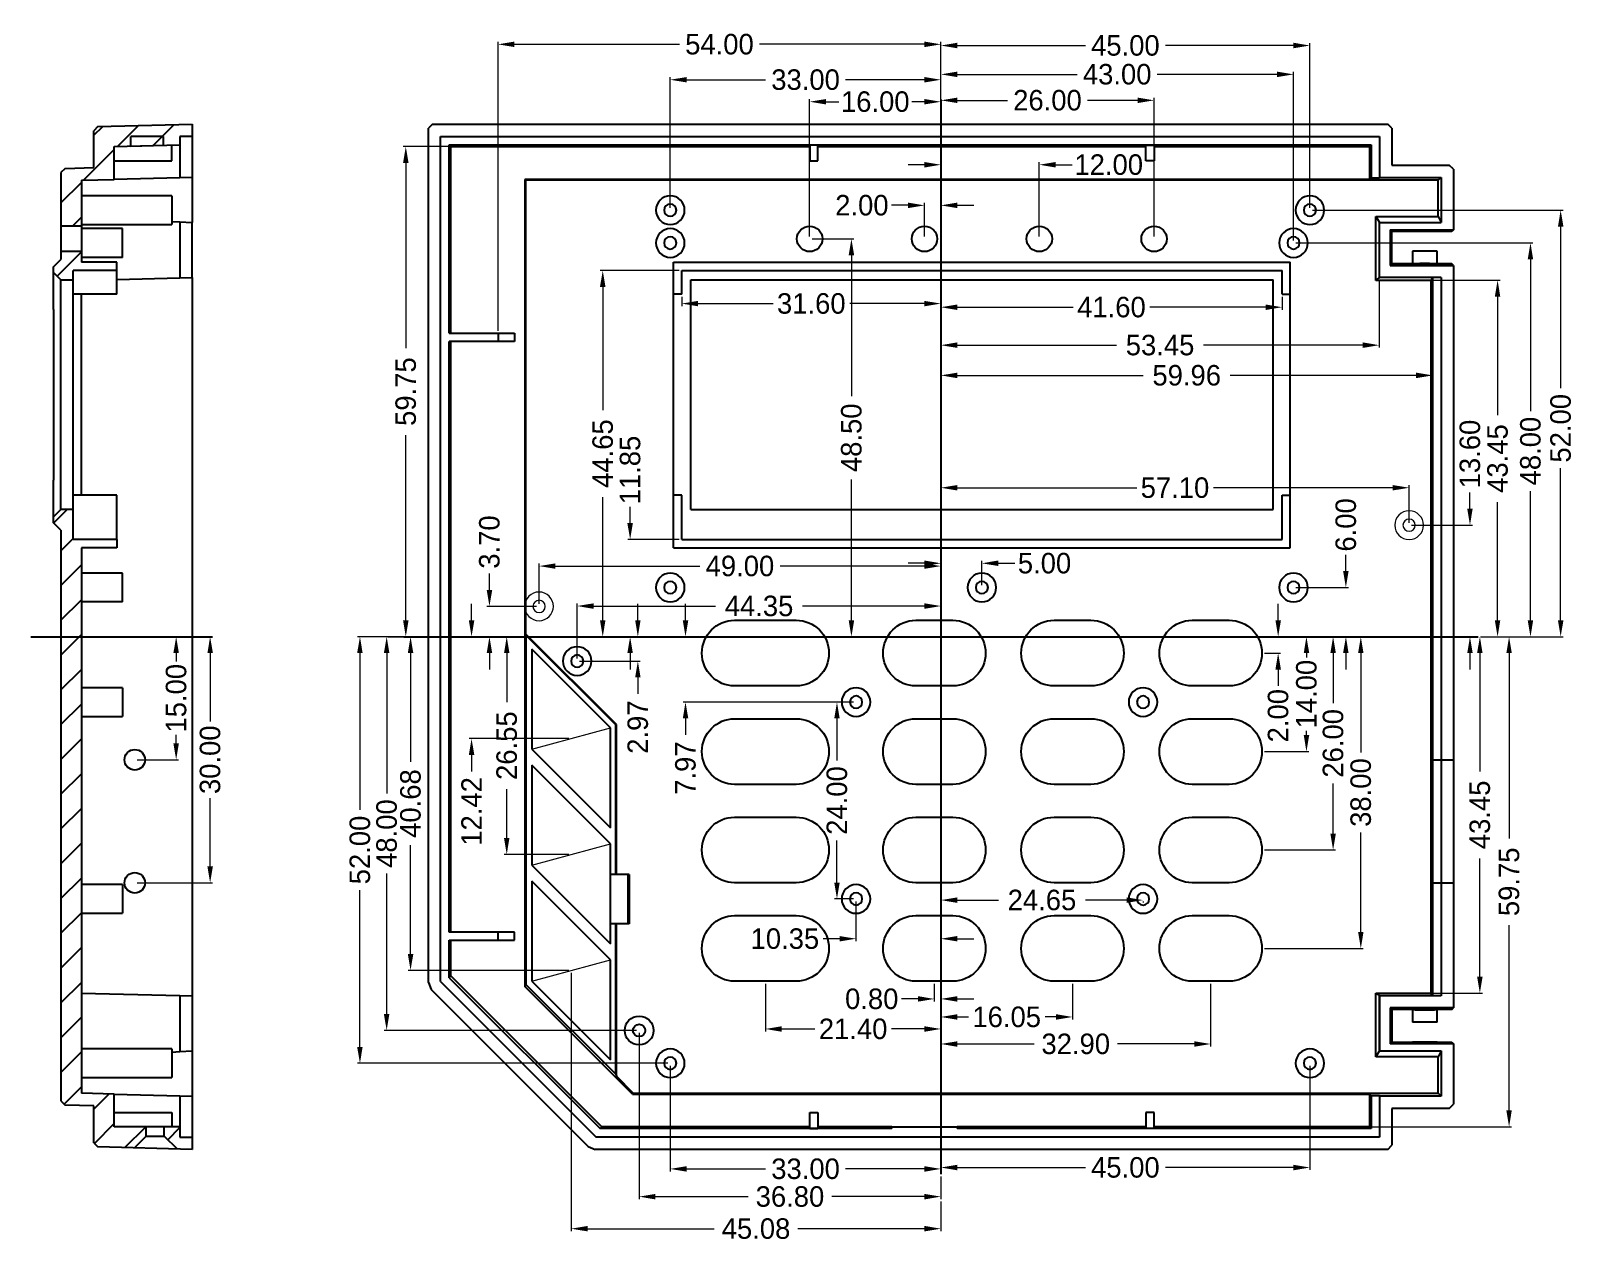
# Model space of a CAD drawing. Extents: x 130 to 318, y -74 to 74.
import ezdxf

# ---------------------------------------------------------------- set-up
doc = ezdxf.new("R2010")
doc.units = 0
doc.header["$MEASUREMENT"] = 0
doc.linetypes.add('center', pattern=[0])
doc.linetypes.add('solid', pattern=[0])
doc.layers.get('0').update_dxf_attribs({"linetype": 'solid'})
doc.dimstyles.get("Standard").update_dxf_attribs({"dimtxt": 2.5, "dimasz": 2, "dimexe": 0.3, "dimexo": 0.3, "dimgap": 0.3, "dimtad": 0, "dimzin": 0, "dimdsep": 46, "dimtxsty": 'Standard', "dimcen": 0, "dimclrd": 4, "dimclre": 4, "dimclrt": 3, "dimadec": 0, "dimazin": 0, "dimtfac": 1, "dimtofl": 0, "dimtmove": 0, "dimatfit": 0, "dimfxl": 0, "dimtolj": 1, "dimtzin": 0, "dimlwd": 9, "dimlwe": 9, "dimarcsym": 0})

msp = doc.modelspace()

# ---------------------------------------------------------------- blocks, each defined once
blk = doc.blocks.new('*D0')
at = {"color": 4, "linetype": 'Continuous', "lineweight": 9}
for p, q in [((240.47, 65.2), (240.47, 52.29)), ((238.47, 48.8), (238.47, 52.89)), ((236.47, 52.59), (234.47, 52.59)), ((242.47, 52.59), (244.47, 52.59))]:
    blk.add_line(p, q, dxfattribs=at)
at = {"color": 4, "linetype": 'Continuous', "lineweight": 0}
for points in [[(236.47, 52.92), (236.47, 52.25), (238.47, 52.59)], [(242.47, 52.92), (242.47, 52.25), (240.47, 52.59)]]:
    blk.add_solid(points, dxfattribs=at)
at = {"layer": 'Defpoints', "color": 0, "linetype": 'Continuous', "lineweight": 0}
for p in [(240.47, 65.5), (238.47, 52.59), (238.47, 48.5)]:
    blk.add_point(p, dxfattribs=at)
at = {"color": 3, "linetype": 'Continuous', "lineweight": 0, "insert": (230.84, 52.59), "char_height": 2.5, "attachment_point": 5}
blk.add_mtext('\\A1;2.00', dxfattribs=at)
blk = doc.blocks.new('*D1')
at = {"color": 4, "linetype": 'Continuous', "lineweight": 9}
for p, q in [((224.47, 48.8), (224.47, 65.52)), ((226.47, 65.22), (228.01, 65.22)), ((238.47, 65.22), (236.94, 65.22)), ((240.47, 65.2), (240.47, 64.92))]:
    blk.add_line(p, q, dxfattribs=at)
at = {"color": 4, "linetype": 'Continuous', "lineweight": 0}
for points in [[(226.47, 65.55), (226.47, 64.89), (224.47, 65.22)], [(238.47, 65.55), (238.47, 64.89), (240.47, 65.22)]]:
    blk.add_solid(points, dxfattribs=at)
at = {"layer": 'Defpoints', "color": 0, "linetype": 'Continuous', "lineweight": 0}
for p in [(224.47, 65.22), (240.47, 65.5), (224.47, 48.5)]:
    blk.add_point(p, dxfattribs=at)
at = {"color": 3, "linetype": 'Continuous', "lineweight": 0, "insert": (232.47, 65.22), "char_height": 2.5, "attachment_point": 5}
blk.add_mtext('\\A1;16.00', dxfattribs=at)
blk = doc.blocks.new('*D2')
at = {"color": 4, "linetype": 'Continuous', "lineweight": 9}
for p, q in [((240.47, 65.2), (240.47, 57.24)), ((238.47, 57.54), (236.47, 57.54)), ((252.47, 48.8), (252.47, 57.84)), ((254.47, 57.54), (256.47, 57.54))]:
    blk.add_line(p, q, dxfattribs=at)
at = {"color": 4, "linetype": 'Continuous', "lineweight": 0}
for points in [[(238.47, 57.87), (238.47, 57.2), (240.47, 57.54)], [(254.47, 57.87), (254.47, 57.2), (252.47, 57.54)]]:
    blk.add_solid(points, dxfattribs=at)
at = {"layer": 'Defpoints', "color": 0, "linetype": 'Continuous', "lineweight": 0}
for p in [(240.47, 65.5), (252.47, 57.54), (252.47, 48.5)]:
    blk.add_point(p, dxfattribs=at)
at = {"color": 3, "linetype": 'Continuous', "lineweight": 0, "insert": (260.94, 57.54), "char_height": 2.5, "attachment_point": 5}
blk.add_mtext('\\A1;12.00', dxfattribs=at)
blk = doc.blocks.new('*D3')
at = {"color": 4, "linetype": 'Continuous', "lineweight": 9}
for p, q in [((240.47, 65.52), (240.47, 65.69)), ((242.47, 65.39), (248.59, 65.39)), ((264.47, 65.39), (258.36, 65.39)), ((266.47, 48.8), (266.47, 65.69))]:
    blk.add_line(p, q, dxfattribs=at)
at = {"color": 4, "linetype": 'Continuous', "lineweight": 0}
for points in [[(242.47, 65.72), (242.47, 65.06), (240.47, 65.39)], [(264.47, 65.72), (264.47, 65.06), (266.47, 65.39)]]:
    blk.add_solid(points, dxfattribs=at)
at = {"layer": 'Defpoints', "color": 0, "linetype": 'Continuous', "lineweight": 0}
for p in [(240.47, 65.22), (266.47, 65.39), (266.47, 48.5)]:
    blk.add_point(p, dxfattribs=at)
at = {"color": 3, "linetype": 'Continuous', "lineweight": 0, "insert": (253.47, 65.39), "char_height": 2.5, "attachment_point": 5}
blk.add_mtext('\\A1;26.00', dxfattribs=at)
blk = doc.blocks.new('*D4')
at = {"color": 4, "linetype": 'Continuous', "lineweight": 9}
for p, q in [((207.47, 52.3), (207.47, 68.2)), ((209.47, 67.9), (219.09, 67.9)), ((238.47, 67.9), (228.86, 67.9)), ((240.47, 65.99), (240.47, 68.2))]:
    blk.add_line(p, q, dxfattribs=at)
at = {"color": 4, "linetype": 'Continuous', "lineweight": 0}
for points in [[(209.47, 68.23), (209.47, 67.57), (207.47, 67.9)], [(238.47, 68.23), (238.47, 67.57), (240.47, 67.9)]]:
    blk.add_solid(points, dxfattribs=at)
at = {"layer": 'Defpoints', "color": 0, "linetype": 'Continuous', "lineweight": 0}
for p in [(207.47, 67.9), (240.47, 65.69), (207.47, 52)]:
    blk.add_point(p, dxfattribs=at)
at = {"color": 3, "linetype": 'Continuous', "lineweight": 0, "insert": (223.97, 67.9), "char_height": 2.5, "attachment_point": 5}
blk.add_mtext('\\A1;33.00', dxfattribs=at)
blk = doc.blocks.new('*D5')
at = {"color": 4, "linetype": 'Continuous', "lineweight": 9}
for p, q in [((240.47, 65.5), (240.47, 68.86)), ((242.47, 68.56), (257.09, 68.56)), ((281.47, 68.56), (266.86, 68.56)), ((283.47, 48.3), (283.47, 68.86))]:
    blk.add_line(p, q, dxfattribs=at)
at = {"color": 4, "linetype": 'Continuous', "lineweight": 0}
for points in [[(242.47, 68.89), (242.47, 68.22), (240.47, 68.56)], [(281.47, 68.89), (281.47, 68.22), (283.47, 68.56)]]:
    blk.add_solid(points, dxfattribs=at)
at = {"layer": 'Defpoints', "color": 0, "linetype": 'Continuous', "lineweight": 0}
for p in [(283.47, 68.56), (240.47, 65.2), (283.47, 48)]:
    blk.add_point(p, dxfattribs=at)
at = {"color": 3, "linetype": 'Continuous', "lineweight": 0, "insert": (261.97, 68.56), "char_height": 2.5, "attachment_point": 5}
blk.add_mtext('\\A1;43.00', dxfattribs=at)
blk = doc.blocks.new('*D6')
at = {"color": 4, "linetype": 'Continuous', "lineweight": 9}
for p, q in [((240.47, 65.5), (240.47, 72.37)), ((242.47, 72.07), (258.09, 72.07)), ((283.47, 72.07), (267.86, 72.07)), ((285.47, 52.3), (285.47, 72.37))]:
    blk.add_line(p, q, dxfattribs=at)
at = {"color": 4, "linetype": 'Continuous', "lineweight": 0}
for points in [[(242.47, 72.41), (242.47, 71.74), (240.47, 72.07)], [(283.47, 72.41), (283.47, 71.74), (285.47, 72.07)]]:
    blk.add_solid(points, dxfattribs=at)
at = {"layer": 'Defpoints', "color": 0, "linetype": 'Continuous', "lineweight": 0}
for p in [(285.47, 72.07), (240.47, 65.2), (285.47, 52)]:
    blk.add_point(p, dxfattribs=at)
at = {"color": 3, "linetype": 'Continuous', "lineweight": 0, "insert": (262.97, 72.07), "char_height": 2.5, "attachment_point": 5}
blk.add_mtext('\\A1;45.00', dxfattribs=at)
blk = doc.blocks.new('*D7')
at = {"color": 4, "linetype": 'Continuous', "lineweight": 9}
for p, q in [((238.47, 8.95), (236.47, 8.95)), ((240.47, 6.3), (240.47, 9.25)), ((245.47, 6.3), (245.47, 9.25)), ((247.47, 8.95), (249.47, 8.95))]:
    blk.add_line(p, q, dxfattribs=at)
at = {"color": 4, "linetype": 'Continuous', "lineweight": 0}
for points in [[(238.47, 9.29), (238.47, 8.62), (240.47, 8.95)], [(247.47, 9.29), (247.47, 8.62), (245.47, 8.95)]]:
    blk.add_solid(points, dxfattribs=at)
at = {"layer": 'Defpoints', "color": 0, "linetype": 'Continuous', "lineweight": 0}
for p in [(245.47, 8.95), (240.47, 6), (245.47, 6)]:
    blk.add_point(p, dxfattribs=at)
at = {"color": 3, "linetype": 'Continuous', "lineweight": 0, "insert": (253.11, 8.95), "char_height": 2.5, "attachment_point": 5}
blk.add_mtext('\\A1;5.00', dxfattribs=at)
blk = doc.blocks.new('*D8')
at = {"color": 4, "linetype": 'Continuous', "lineweight": 9}
for p, q in [((207.47, -52.3), (207.47, -65.18)), ((209.47, -64.88), (219.09, -64.88)), ((238.47, -64.88), (228.86, -64.88)), ((240.47, -65.2), (240.47, -64.58))]:
    blk.add_line(p, q, dxfattribs=at)
at = {"color": 4, "linetype": 'Continuous', "lineweight": 0}
for points in [[(209.47, -64.55), (209.47, -65.22), (207.47, -64.88)], [(238.47, -64.55), (238.47, -65.22), (240.47, -64.88)]]:
    blk.add_solid(points, dxfattribs=at)
at = {"layer": 'Defpoints', "color": 0, "linetype": 'Continuous', "lineweight": 0}
for p in [(207.47, -52), (207.47, -64.88), (240.47, -65.5)]:
    blk.add_point(p, dxfattribs=at)
at = {"color": 3, "linetype": 'Continuous', "lineweight": 0, "insert": (223.97, -64.88), "char_height": 2.5, "attachment_point": 5}
blk.add_mtext('\\A1;33.00', dxfattribs=at)
blk = doc.blocks.new('*D9')
at = {"color": 4, "linetype": 'Continuous', "lineweight": 9}
for p, q in [((285.47, -52.3), (285.47, -65.01)), ((240.47, -65.2), (240.47, -64.41)), ((242.47, -64.71), (258.09, -64.71)), ((283.47, -64.71), (267.86, -64.71))]:
    blk.add_line(p, q, dxfattribs=at)
at = {"color": 4, "linetype": 'Continuous', "lineweight": 0}
for points in [[(242.47, -64.38), (242.47, -65.05), (240.47, -64.71)], [(283.47, -64.38), (283.47, -65.05), (285.47, -64.71)]]:
    blk.add_solid(points, dxfattribs=at)
at = {"layer": 'Defpoints', "color": 0, "linetype": 'Continuous', "lineweight": 0}
for p in [(285.47, -52), (240.47, -65.5), (285.47, -64.71)]:
    blk.add_point(p, dxfattribs=at)
at = {"color": 3, "linetype": 'Continuous', "lineweight": 0, "insert": (262.97, -64.71), "char_height": 2.5, "attachment_point": 5}
blk.add_mtext('\\A1;45.00', dxfattribs=at)
blk = doc.blocks.new('*D10')
at = {"color": 4, "linetype": 'Continuous', "lineweight": 9}
for p, q in [((203.67, -48.3), (203.67, -68.56)), ((240.47, -65.8), (240.47, -68.56)), ((205.67, -68.26), (216.98, -68.26)), ((238.47, -68.26), (227.17, -68.26))]:
    blk.add_line(p, q, dxfattribs=at)
at = {"color": 4, "linetype": 'Continuous', "lineweight": 0}
for points in [[(205.67, -67.93), (205.67, -68.6), (203.67, -68.26)], [(238.47, -67.93), (238.47, -68.6), (240.47, -68.26)]]:
    blk.add_solid(points, dxfattribs=at)
at = {"layer": 'Defpoints', "color": 0, "linetype": 'Continuous', "lineweight": 0}
for p in [(203.67, -48), (240.47, -65.5), (203.67, -68.26)]:
    blk.add_point(p, dxfattribs=at)
at = {"color": 3, "linetype": 'Continuous', "lineweight": 0, "insert": (222.07, -68.26), "char_height": 2.5, "attachment_point": 5}
blk.add_mtext('\\A1;36.80', dxfattribs=at)
blk = doc.blocks.new('*D11')
at = {"color": 4, "linetype": 'Continuous', "lineweight": 9}
for p, q in [((230.12, -32.27), (230.12, -37.12)), ((240.47, -32.27), (240.47, -37.12)), ((228.12, -36.82), (226.12, -36.82)), ((242.47, -36.82), (244.47, -36.82))]:
    blk.add_line(p, q, dxfattribs=at)
at = {"color": 4, "linetype": 'Continuous', "lineweight": 0}
for points in [[(228.12, -36.49), (228.12, -37.15), (230.12, -36.82)], [(242.47, -36.49), (242.47, -37.15), (240.47, -36.82)]]:
    blk.add_solid(points, dxfattribs=at)
at = {"layer": 'Defpoints', "color": 0, "linetype": 'Continuous', "lineweight": 0}
for p in [(230.12, -31.97), (240.47, -31.97), (230.12, -36.82)]:
    blk.add_point(p, dxfattribs=at)
at = {"color": 3, "linetype": 'Continuous', "lineweight": 0, "insert": (221.45, -36.82), "char_height": 2.5, "attachment_point": 5}
blk.add_mtext('\\A1;10.35', dxfattribs=at)
blk = doc.blocks.new('*D12')
at = {"color": 4, "linetype": 'Continuous', "lineweight": 9}
for p, q in [((240.47, -32.27), (240.47, -32.41)), ((242.47, -32.11), (247.5, -32.11)), ((263.12, -32.11), (258.1, -32.11)), ((265.12, -32.27), (265.12, -32.41))]:
    blk.add_line(p, q, dxfattribs=at)
at = {"color": 4, "linetype": 'Continuous', "lineweight": 0}
for points in [[(242.47, -31.78), (242.47, -32.45), (240.47, -32.11)], [(263.12, -31.78), (263.12, -32.45), (265.12, -32.11)]]:
    blk.add_solid(points, dxfattribs=at)
at = {"layer": 'Defpoints', "color": 0, "linetype": 'Continuous', "lineweight": 0}
for p in [(240.47, -31.97), (265.12, -31.97), (240.47, -32.11)]:
    blk.add_point(p, dxfattribs=at)
at = {"color": 3, "linetype": 'Continuous', "lineweight": 0, "insert": (252.8, -32.11), "char_height": 2.5, "attachment_point": 5}
blk.add_mtext('\\A1;24.65', dxfattribs=at)
blk = doc.blocks.new('*D13')
at = {"color": 4, "linetype": 'Continuous', "lineweight": 9}
for p, q in [((240.47, 11.15), (240.47, 18.46)), ((242.47, 18.16), (264.35, 18.16)), ((295.57, 18.16), (273.7, 18.16)), ((297.57, 13.9), (297.57, 18.46))]:
    blk.add_line(p, q, dxfattribs=at)
at = {"color": 4, "linetype": 'Continuous', "lineweight": 0}
for points in [[(242.47, 18.49), (242.47, 17.83), (240.47, 18.16)], [(295.57, 18.49), (295.57, 17.83), (297.57, 18.16)]]:
    blk.add_solid(points, dxfattribs=at)
at = {"layer": 'Defpoints', "color": 0, "linetype": 'Continuous', "lineweight": 0}
for p in [(297.57, 18.16), (297.57, 13.6), (240.47, 10.85)]:
    blk.add_point(p, dxfattribs=at)
at = {"color": 3, "linetype": 'Continuous', "lineweight": 0, "insert": (269.02, 18.16), "char_height": 2.5, "attachment_point": 5}
blk.add_mtext('\\A1;57.10', dxfattribs=at)
blk = doc.blocks.new('*D14')
at = {"color": 4, "linetype": 'Continuous', "lineweight": 9}
for p, q in [((196.12, -2.67), (196.12, 4.04)), ((240.47, -1.36), (240.47, 4.04)), ((198.12, 3.74), (213, 3.74)), ((238.47, 3.74), (223.6, 3.74))]:
    blk.add_line(p, q, dxfattribs=at)
at = {"color": 4, "linetype": 'Continuous', "lineweight": 0}
for points in [[(198.12, 4.07), (198.12, 3.4), (196.12, 3.74)], [(238.47, 4.07), (238.47, 3.4), (240.47, 3.74)]]:
    blk.add_solid(points, dxfattribs=at)
at = {"layer": 'Defpoints', "color": 0, "linetype": 'Continuous', "lineweight": 0}
for p in [(240.47, 3.74), (240.47, -1.66), (196.12, -2.97)]:
    blk.add_point(p, dxfattribs=at)
at = {"color": 3, "linetype": 'Continuous', "lineweight": 0, "insert": (218.3, 3.74), "char_height": 2.5, "attachment_point": 5}
blk.add_mtext('\\A1;44.35', dxfattribs=at)
blk = doc.blocks.new('*D15')
at = {"color": 4, "linetype": 'Continuous', "lineweight": 9}
for p, q in [((191.47, 4), (191.47, 8.91)), ((193.47, 8.61), (211.09, 8.61)), ((238.47, 8.61), (220.86, 8.61)), ((240.47, 6.6), (240.47, 8.91))]:
    blk.add_line(p, q, dxfattribs=at)
at = {"color": 4, "linetype": 'Continuous', "lineweight": 0}
for points in [[(193.47, 8.94), (193.47, 8.28), (191.47, 8.61)], [(238.47, 8.94), (238.47, 8.28), (240.47, 8.61)]]:
    blk.add_solid(points, dxfattribs=at)
at = {"layer": 'Defpoints', "color": 0, "linetype": 'Continuous', "lineweight": 0}
for p in [(240.47, 8.61), (240.47, 6.3), (191.47, 3.7)]:
    blk.add_point(p, dxfattribs=at)
at = {"color": 3, "linetype": 'Continuous', "lineweight": 0, "insert": (215.97, 8.61), "char_height": 2.5, "attachment_point": 5}
blk.add_mtext('\\A1;49.00', dxfattribs=at)
blk = doc.blocks.new('*D16')
at = {"color": 4, "linetype": 'Continuous', "lineweight": 9}
for p, q in [((239.67, -42.3), (239.67, -44.46)), ((240.47, -42.3), (240.47, -44.46)), ((237.67, -44.16), (235.67, -44.16)), ((242.47, -44.16), (244.47, -44.16))]:
    blk.add_line(p, q, dxfattribs=at)
at = {"color": 4, "linetype": 'Continuous', "lineweight": 0}
for points in [[(237.67, -43.82), (237.67, -44.49), (239.67, -44.16)], [(242.47, -43.82), (242.47, -44.49), (240.47, -44.16)]]:
    blk.add_solid(points, dxfattribs=at)
at = {"layer": 'Defpoints', "color": 0, "linetype": 'Continuous', "lineweight": 0}
for p in [(239.67, -42), (240.47, -42), (239.67, -44.16)]:
    blk.add_point(p, dxfattribs=at)
at = {"color": 3, "linetype": 'Continuous', "lineweight": 0, "insert": (232.04, -44.16), "char_height": 2.5, "attachment_point": 5}
blk.add_mtext('\\A1;0.80', dxfattribs=at)
blk = doc.blocks.new('*D17')
at = {"color": 4, "linetype": 'Continuous', "lineweight": 9}
for p, q in [((219.07, -42.3), (219.07, -48.12)), ((240.47, -44.76), (240.47, -48.12)), ((221.07, -47.82), (225.1, -47.82)), ((238.47, -47.82), (234.45, -47.82))]:
    blk.add_line(p, q, dxfattribs=at)
at = {"color": 4, "linetype": 'Continuous', "lineweight": 0}
for points in [[(221.07, -47.49), (221.07, -48.16), (219.07, -47.82)], [(238.47, -47.49), (238.47, -48.16), (240.47, -47.82)]]:
    blk.add_solid(points, dxfattribs=at)
at = {"layer": 'Defpoints', "color": 0, "linetype": 'Continuous', "lineweight": 0}
for p in [(219.07, -42), (240.47, -44.46), (219.07, -47.82)]:
    blk.add_point(p, dxfattribs=at)
at = {"color": 3, "linetype": 'Continuous', "lineweight": 0, "insert": (229.77, -47.82), "char_height": 2.5, "attachment_point": 5}
blk.add_mtext('\\A1;21.40', dxfattribs=at)
blk = doc.blocks.new('*D18')
at = {"color": 4, "linetype": 'Continuous', "lineweight": 9}
for p, q in [((256.52, -42.3), (256.52, -46.66)), ((240.47, -47.82), (240.47, -46.06)), ((242.47, -46.36), (243.82, -46.36)), ((254.52, -46.36), (253.17, -46.36))]:
    blk.add_line(p, q, dxfattribs=at)
at = {"color": 4, "linetype": 'Continuous', "lineweight": 0}
for points in [[(242.47, -46.02), (242.47, -46.69), (240.47, -46.36)], [(254.52, -46.02), (254.52, -46.69), (256.52, -46.36)]]:
    blk.add_solid(points, dxfattribs=at)
at = {"layer": 'Defpoints', "color": 0, "linetype": 'Continuous', "lineweight": 0}
for p in [(256.52, -42), (256.52, -46.36), (240.47, -48.12)]:
    blk.add_point(p, dxfattribs=at)
at = {"color": 3, "linetype": 'Continuous', "lineweight": 0, "insert": (248.5, -46.36), "char_height": 2.5, "attachment_point": 5}
blk.add_mtext('\\A1;16.05', dxfattribs=at)
blk = doc.blocks.new('*D19')
at = {"color": 4, "linetype": 'Continuous', "lineweight": 9}
for p, q in [((273.37, -42.3), (273.37, -49.95)), ((240.47, -48.42), (240.47, -49.95)), ((242.47, -49.65), (251.83, -49.65)), ((271.37, -49.65), (262.02, -49.65))]:
    blk.add_line(p, q, dxfattribs=at)
at = {"color": 4, "linetype": 'Continuous', "lineweight": 0}
for points in [[(242.47, -49.32), (242.47, -49.99), (240.47, -49.65)], [(271.37, -49.32), (271.37, -49.99), (273.37, -49.65)]]:
    blk.add_solid(points, dxfattribs=at)
at = {"layer": 'Defpoints', "color": 0, "linetype": 'Continuous', "lineweight": 0}
for p in [(273.37, -42), (240.47, -48.12), (273.37, -49.65)]:
    blk.add_point(p, dxfattribs=at)
at = {"color": 3, "linetype": 'Continuous', "lineweight": 0, "insert": (256.92, -49.65), "char_height": 2.5, "attachment_point": 5}
blk.add_mtext('\\A1;32.90', dxfattribs=at)
blk = doc.blocks.new('*D21')
at = {"color": 4, "linetype": 'Continuous', "lineweight": 9}
for p, q in [((195.4, -40.98), (195.4, -72.47)), ((240.47, -68.86), (240.47, -72.47)), ((197.4, -72.17), (212.84, -72.17)), ((238.47, -72.17), (223.03, -72.17))]:
    blk.add_line(p, q, dxfattribs=at)
at = {"color": 4, "linetype": 'Continuous', "lineweight": 0}
for points in [[(197.4, -71.83), (197.4, -72.5), (195.4, -72.17)], [(238.47, -71.83), (238.47, -72.5), (240.47, -72.17)]]:
    blk.add_solid(points, dxfattribs=at)
at = {"layer": 'Defpoints', "color": 0, "linetype": 'Continuous', "lineweight": 0}
for p in [(195.4, -40.68), (240.47, -68.56), (240.47, -72.17)]:
    blk.add_point(p, dxfattribs=at)
at = {"color": 3, "linetype": 'Continuous', "lineweight": 0, "insert": (217.93, -72.17), "char_height": 2.5, "attachment_point": 5}
blk.add_mtext('\\A1;45.08', dxfattribs=at)
blk = doc.blocks.new('*D22')
at = {"color": 4, "linetype": 'Continuous', "lineweight": 9}
for p, q in [((183.24, 2), (183.24, 4)), ((175.27, 0), (183.54, 0)), ((195.1, -12.42), (182.94, -12.42)), ((183.24, -14.42), (183.24, -16.42))]:
    blk.add_line(p, q, dxfattribs=at)
at = {"color": 4, "linetype": 'Continuous', "lineweight": 0}
for points in [[(182.91, 2), (183.58, 2), (183.24, 0)], [(182.91, -14.42), (183.58, -14.42), (183.24, -12.42)]]:
    blk.add_solid(points, dxfattribs=at)
at = {"layer": 'Defpoints', "color": 0, "linetype": 'Continuous', "lineweight": 0}
for p in [(174.97, 0), (183.24, -12.42), (195.4, -12.42)]:
    blk.add_point(p, dxfattribs=at)
at = {"color": 3, "linetype": 'Continuous', "lineweight": 0, "insert": (183.24, -21.3), "char_height": 2.5, "attachment_point": 5, "rotation": 90}
blk.add_mtext('\\A1;12.42', dxfattribs=at)
blk = doc.blocks.new('*D23')
at = {"color": 4, "linetype": 'Continuous', "lineweight": 9}
for p, q in [((175.27, 0), (187.83, 0)), ((187.53, -2), (187.53, -7.98)), ((187.53, -24.55), (187.53, -18.58)), ((195.1, -26.55), (187.23, -26.55))]:
    blk.add_line(p, q, dxfattribs=at)
at = {"color": 4, "linetype": 'Continuous', "lineweight": 0}
for points in [[(187.2, -2), (187.86, -2), (187.53, 0)], [(187.2, -24.55), (187.86, -24.55), (187.53, -26.55)]]:
    blk.add_solid(points, dxfattribs=at)
at = {"layer": 'Defpoints', "color": 0, "linetype": 'Continuous', "lineweight": 0}
for p in [(174.97, 0), (187.53, -26.55), (195.4, -26.55)]:
    blk.add_point(p, dxfattribs=at)
at = {"color": 3, "linetype": 'Continuous', "lineweight": 0, "insert": (187.53, -13.28), "char_height": 2.5, "attachment_point": 5, "rotation": 90}
blk.add_mtext('\\A1;26.55', dxfattribs=at)
blk = doc.blocks.new('*D24')
at = {"color": 4, "linetype": 'Continuous', "lineweight": 9}
for p, q in [((175.27, 0), (176.1, 0)), ((175.8, -2), (175.8, -15.25)), ((175.8, -38.68), (175.8, -25.43)), ((195.1, -40.68), (175.5, -40.68))]:
    blk.add_line(p, q, dxfattribs=at)
at = {"color": 4, "linetype": 'Continuous', "lineweight": 0}
for points in [[(175.47, -2), (176.14, -2), (175.8, 0)], [(175.47, -38.68), (176.14, -38.68), (175.8, -40.68)]]:
    blk.add_solid(points, dxfattribs=at)
at = {"layer": 'Defpoints', "color": 0, "linetype": 'Continuous', "lineweight": 0}
for p in [(174.97, 0), (175.8, -40.68), (195.4, -40.68)]:
    blk.add_point(p, dxfattribs=at)
at = {"color": 3, "linetype": 'Continuous', "lineweight": 0, "insert": (175.8, -20.34), "char_height": 2.5, "attachment_point": 5, "rotation": 90}
blk.add_mtext('\\A1;40.68', dxfattribs=at)
blk = doc.blocks.new('*D25')
at = {"color": 4, "linetype": 'Continuous', "lineweight": 9}
for p, q in [((281.6, 2), (281.6, 4)), ((279.39, 0), (281.9, 0)), ((279.92, -2), (281.9, -2)), ((281.6, -4), (281.6, -6))]:
    blk.add_line(p, q, dxfattribs=at)
at = {"color": 4, "linetype": 'Continuous', "lineweight": 0}
for points in [[(281.27, 2), (281.94, 2), (281.6, 0)], [(281.27, -4), (281.94, -4), (281.6, -2)]]:
    blk.add_solid(points, dxfattribs=at)
at = {"layer": 'Defpoints', "color": 0, "linetype": 'Continuous', "lineweight": 0}
for p in [(279.09, 0), (279.62, -2), (281.6, -2)]:
    blk.add_point(p, dxfattribs=at)
at = {"color": 3, "linetype": 'Continuous', "lineweight": 0, "insert": (281.6, -9.63), "char_height": 2.5, "attachment_point": 5, "rotation": 90}
blk.add_mtext('\\A1;2.00', dxfattribs=at)
blk = doc.blocks.new('*D26')
at = {"color": 4, "linetype": 'Continuous', "lineweight": 9}
for p, q in [((282.2, 0), (285.35, 0)), ((285.05, -2), (285.05, -2.53)), ((285.05, -12), (285.05, -11.47)), ((279.92, -14), (285.35, -14))]:
    blk.add_line(p, q, dxfattribs=at)
at = {"color": 4, "linetype": 'Continuous', "lineweight": 0}
for points in [[(284.72, -2), (285.39, -2), (285.05, 0)], [(284.72, -12), (285.39, -12), (285.05, -14)]]:
    blk.add_solid(points, dxfattribs=at)
at = {"layer": 'Defpoints', "color": 0, "linetype": 'Continuous', "lineweight": 0}
for p in [(281.9, 0), (279.62, -14), (285.05, -14)]:
    blk.add_point(p, dxfattribs=at)
at = {"color": 3, "linetype": 'Continuous', "lineweight": 0, "insert": (285.05, -7), "char_height": 2.5, "attachment_point": 5, "rotation": 90}
blk.add_mtext('\\A1;14.00', dxfattribs=at)
blk = doc.blocks.new('*D27')
at = {"color": 4, "linetype": 'Continuous', "lineweight": 9}
for p, q in [((285.35, 0), (288.6, 0)), ((288.3, -2), (288.3, -8.12)), ((288.3, -24), (288.3, -17.88)), ((279.92, -26), (288.6, -26))]:
    blk.add_line(p, q, dxfattribs=at)
at = {"color": 4, "linetype": 'Continuous', "lineweight": 0}
for points in [[(287.97, -2), (288.64, -2), (288.3, 0)], [(287.97, -24), (288.64, -24), (288.3, -26)]]:
    blk.add_solid(points, dxfattribs=at)
at = {"layer": 'Defpoints', "color": 0, "linetype": 'Continuous', "lineweight": 0}
for p in [(285.05, 0), (279.62, -26), (288.3, -26)]:
    blk.add_point(p, dxfattribs=at)
at = {"color": 3, "linetype": 'Continuous', "lineweight": 0, "insert": (288.3, -13), "char_height": 2.5, "attachment_point": 5, "rotation": 90}
blk.add_mtext('\\A1;26.00', dxfattribs=at)
blk = doc.blocks.new('*D28')
at = {"color": 4, "linetype": 'Continuous', "lineweight": 9}
for p, q in [((288.9, 0), (291.98, 0)), ((291.68, -2), (291.68, -14.12)), ((291.68, -36), (291.68, -23.88)), ((279.92, -38), (291.98, -38))]:
    blk.add_line(p, q, dxfattribs=at)
at = {"color": 4, "linetype": 'Continuous', "lineweight": 0}
for points in [[(291.35, -2), (292.01, -2), (291.68, 0)], [(291.35, -36), (292.01, -36), (291.68, -38)]]:
    blk.add_solid(points, dxfattribs=at)
at = {"layer": 'Defpoints', "color": 0, "linetype": 'Continuous', "lineweight": 0}
for p in [(288.6, 0), (291.68, 0), (279.62, -38)]:
    blk.add_point(p, dxfattribs=at)
at = {"color": 3, "linetype": 'Continuous', "lineweight": 0, "insert": (291.68, -19), "char_height": 2.5, "attachment_point": 5, "rotation": 90}
blk.add_mtext('\\A1;38.00', dxfattribs=at)
blk = doc.blocks.new('*D29')
at = {"color": 4, "linetype": 'Continuous', "lineweight": 9}
for p, q in [((289.86, 8), (289.86, 10)), ((283.77, 6), (290.16, 6)), ((288.9, 0), (290.16, 0)), ((289.86, -2), (289.86, -4))]:
    blk.add_line(p, q, dxfattribs=at)
at = {"color": 4, "linetype": 'Continuous', "lineweight": 0}
for points in [[(289.52, 8), (290.19, 8), (289.86, 6)], [(289.52, -2), (290.19, -2), (289.86, 0)]]:
    blk.add_solid(points, dxfattribs=at)
at = {"layer": 'Defpoints', "color": 0, "linetype": 'Continuous', "lineweight": 0}
for p in [(283.47, 6), (289.86, 6), (288.6, 0)]:
    blk.add_point(p, dxfattribs=at)
at = {"color": 3, "linetype": 'Continuous', "lineweight": 0, "insert": (289.86, 13.63), "char_height": 2.5, "attachment_point": 5, "rotation": 90}
blk.add_mtext('\\A1;6.00', dxfattribs=at)
blk = doc.blocks.new('*D30')
at = {"color": 4, "linetype": 'Continuous', "lineweight": 9}
for p, q in [((304.99, 15.6), (304.99, 17.6)), ((297.87, 13.6), (305.29, 13.6)), ((305.67, 0), (304.69, 0)), ((304.99, -2), (304.99, -4))]:
    blk.add_line(p, q, dxfattribs=at)
at = {"color": 4, "linetype": 'Continuous', "lineweight": 0}
for points in [[(304.66, 15.6), (305.32, 15.6), (304.99, 13.6)], [(304.66, -2), (305.32, -2), (304.99, 0)]]:
    blk.add_solid(points, dxfattribs=at)
at = {"layer": 'Defpoints', "color": 0, "linetype": 'Continuous', "lineweight": 0}
for p in [(297.57, 13.6), (304.99, 13.6), (305.97, 0)]:
    blk.add_point(p, dxfattribs=at)
at = {"color": 3, "linetype": 'Continuous', "lineweight": 0, "insert": (304.99, 22.27), "char_height": 2.5, "attachment_point": 5, "rotation": 90}
blk.add_mtext('\\A1;13.60', dxfattribs=at)
blk = doc.blocks.new('*D31')
at = {"color": 4, "linetype": 'Continuous', "lineweight": 9}
for p, q in [((283.77, 48), (312.67, 48)), ((312.37, 46), (312.37, 27.51)), ((312.37, 2), (312.37, 17.75)), ((306.27, 0), (312.67, 0))]:
    blk.add_line(p, q, dxfattribs=at)
at = {"color": 4, "linetype": 'Continuous', "lineweight": 0}
for points in [[(312.03, 46), (312.7, 46), (312.37, 48)], [(312.03, 2), (312.7, 2), (312.37, 0)]]:
    blk.add_solid(points, dxfattribs=at)
at = {"layer": 'Defpoints', "color": 0, "linetype": 'Continuous', "lineweight": 0}
for p in [(283.47, 48), (312.37, 48), (305.97, 0)]:
    blk.add_point(p, dxfattribs=at)
at = {"color": 3, "linetype": 'Continuous', "lineweight": 0, "insert": (312.37, 22.63), "char_height": 2.5, "attachment_point": 5, "rotation": 90}
blk.add_mtext('\\A1;48.00', dxfattribs=at)
blk = doc.blocks.new('*D32')
at = {"color": 4, "linetype": 'Continuous', "lineweight": 9}
for p, q in [((285.77, 52), (316.35, 52)), ((316.05, 50), (316.05, 30.3)), ((316.05, 2), (316.05, 20.53)), ((306.27, 0), (316.35, 0))]:
    blk.add_line(p, q, dxfattribs=at)
at = {"color": 4, "linetype": 'Continuous', "lineweight": 0}
for points in [[(315.72, 50), (316.39, 50), (316.05, 52)], [(315.72, 2), (316.39, 2), (316.05, 0)]]:
    blk.add_solid(points, dxfattribs=at)
at = {"layer": 'Defpoints', "color": 0, "linetype": 'Continuous', "lineweight": 0}
for p in [(285.47, 52), (305.97, 0), (316.05, 0)]:
    blk.add_point(p, dxfattribs=at)
at = {"color": 3, "linetype": 'Continuous', "lineweight": 0, "insert": (316.05, 25.41), "char_height": 2.5, "attachment_point": 5, "rotation": 90}
blk.add_mtext('\\A1;52.00', dxfattribs=at)
blk = doc.blocks.new('*D33')
at = {"color": 4, "linetype": 'Continuous', "lineweight": 9}
for p, q in [((224.77, 48.5), (229.86, 48.5)), ((229.56, 46.5), (229.56, 29.34)), ((229.56, 2), (229.56, 19.16)), ((226.59, 0), (229.86, 0))]:
    blk.add_line(p, q, dxfattribs=at)
at = {"color": 4, "linetype": 'Continuous', "lineweight": 0}
for points in [[(229.23, 46.5), (229.9, 46.5), (229.56, 48.5)], [(229.23, 2), (229.9, 2), (229.56, 0)]]:
    blk.add_solid(points, dxfattribs=at)
at = {"layer": 'Defpoints', "color": 0, "linetype": 'Continuous', "lineweight": 0}
for p in [(224.47, 48.5), (226.29, 0), (229.56, 0)]:
    blk.add_point(p, dxfattribs=at)
at = {"color": 3, "linetype": 'Continuous', "lineweight": 0, "insert": (229.56, 24.25), "char_height": 2.5, "attachment_point": 5, "rotation": 90}
blk.add_mtext('\\A1;48.50', dxfattribs=at)
blk = doc.blocks.new('*D34')
at = {"color": 4, "linetype": 'Continuous', "lineweight": 9}
for p, q in [((185.42, 5.7), (185.42, 7.7)), ((191.17, 3.7), (185.12, 3.7)), ((176.4, 0), (185.72, 0)), ((185.42, -2), (185.42, -4))]:
    blk.add_line(p, q, dxfattribs=at)
at = {"color": 4, "linetype": 'Continuous', "lineweight": 0}
for points in [[(185.09, 5.7), (185.76, 5.7), (185.42, 3.7)], [(185.09, -2), (185.76, -2), (185.42, 0)]]:
    blk.add_solid(points, dxfattribs=at)
at = {"layer": 'Defpoints', "color": 0, "linetype": 'Continuous', "lineweight": 0}
for p in [(185.42, 3.7), (191.47, 3.7), (176.1, 0)]:
    blk.add_point(p, dxfattribs=at)
at = {"color": 3, "linetype": 'Continuous', "lineweight": 0, "insert": (185.42, 11.54), "char_height": 2.5, "attachment_point": 5, "rotation": 90}
blk.add_mtext('\\A1;3.70', dxfattribs=at)
blk = doc.blocks.new('*D35')
at = {"color": 4, "linetype": 'Continuous', "lineweight": 9}
for p, q in [((203.52, 2), (203.52, 4)), ((196.42, 0), (203.82, 0)), ((196.42, -2.97), (203.82, -2.97)), ((203.52, -4.97), (203.52, -6.97))]:
    blk.add_line(p, q, dxfattribs=at)
at = {"color": 4, "linetype": 'Continuous', "lineweight": 0}
for points in [[(203.19, 2), (203.85, 2), (203.52, 0)], [(203.19, -4.97), (203.85, -4.97), (203.52, -2.97)]]:
    blk.add_solid(points, dxfattribs=at)
at = {"layer": 'Defpoints', "color": 0, "linetype": 'Continuous', "lineweight": 0}
for p in [(196.12, 0), (196.12, -2.97), (203.52, -2.97)]:
    blk.add_point(p, dxfattribs=at)
at = {"color": 3, "linetype": 'Continuous', "lineweight": 0, "insert": (203.52, -11.02), "char_height": 2.5, "attachment_point": 5, "rotation": 90}
blk.add_mtext('\\A1;2.97', dxfattribs=at)
blk = doc.blocks.new('*D36')
at = {"color": 4, "linetype": 'Continuous', "lineweight": 9}
for p, q in [((209.33, 2), (209.33, 4)), ((226.29, 0), (209.03, 0)), ((229.82, -7.97), (209.03, -7.97)), ((209.33, -9.97), (209.33, -11.97))]:
    blk.add_line(p, q, dxfattribs=at)
at = {"color": 4, "linetype": 'Continuous', "lineweight": 0}
for points in [[(209, 2), (209.67, 2), (209.33, 0)], [(209, -9.97), (209.67, -9.97), (209.33, -7.97)]]:
    blk.add_solid(points, dxfattribs=at)
at = {"layer": 'Defpoints', "color": 0, "linetype": 'Continuous', "lineweight": 0}
for p in [(226.59, 0), (209.33, -7.97), (230.12, -7.97)]:
    blk.add_point(p, dxfattribs=at)
at = {"color": 3, "linetype": 'Continuous', "lineweight": 0, "insert": (209.33, -16.02), "char_height": 2.5, "attachment_point": 5, "rotation": 90}
blk.add_mtext('\\A1;7.97', dxfattribs=at)
blk = doc.blocks.new('*D37')
at = {"color": 4, "linetype": 'Continuous', "lineweight": 9}
for p, q in [((229.82, -7.97), (227.5, -7.97)), ((227.8, -9.97), (227.8, -15.09)), ((227.8, -29.97), (227.8, -24.85)), ((229.82, -31.97), (227.5, -31.97))]:
    blk.add_line(p, q, dxfattribs=at)
at = {"color": 4, "linetype": 'Continuous', "lineweight": 0}
for points in [[(227.47, -9.97), (228.13, -9.97), (227.8, -7.97)], [(227.47, -29.97), (228.13, -29.97), (227.8, -31.97)]]:
    blk.add_solid(points, dxfattribs=at)
at = {"layer": 'Defpoints', "color": 0, "linetype": 'Continuous', "lineweight": 0}
for p in [(230.12, -7.97), (227.8, -31.97), (230.12, -31.97)]:
    blk.add_point(p, dxfattribs=at)
at = {"color": 3, "linetype": 'Continuous', "lineweight": 0, "insert": (227.8, -19.97), "char_height": 2.5, "attachment_point": 5, "rotation": 90}
blk.add_mtext('\\A1;24.00', dxfattribs=at)
blk = doc.blocks.new('*D38')
at = {"color": 4, "linetype": 'Continuous', "lineweight": 9}
for p, q in [((175.5, 0), (172.59, 0)), ((172.89, -2), (172.89, -19.12)), ((172.89, -46), (172.89, -28.88)), ((203.37, -48), (172.59, -48))]:
    blk.add_line(p, q, dxfattribs=at)
at = {"color": 4, "linetype": 'Continuous', "lineweight": 0}
for points in [[(172.55, -2), (173.22, -2), (172.89, 0)], [(172.55, -46), (173.22, -46), (172.89, -48)]]:
    blk.add_solid(points, dxfattribs=at)
at = {"layer": 'Defpoints', "color": 0, "linetype": 'Continuous', "lineweight": 0}
for p in [(175.8, 0), (172.89, -48), (203.67, -48)]:
    blk.add_point(p, dxfattribs=at)
at = {"color": 3, "linetype": 'Continuous', "lineweight": 0, "insert": (172.89, -24), "char_height": 2.5, "attachment_point": 5, "rotation": 90}
blk.add_mtext('\\A1;48.00', dxfattribs=at)
blk = doc.blocks.new('*D39')
at = {"color": 4, "linetype": 'Continuous', "lineweight": 9}
for p, q in [((176.1, 0), (169.33, 0)), ((169.63, -2), (169.63, -21.12)), ((169.63, -50), (169.63, -30.88)), ((207.17, -52), (169.33, -52))]:
    blk.add_line(p, q, dxfattribs=at)
at = {"color": 4, "linetype": 'Continuous', "lineweight": 0}
for points in [[(169.29, -2), (169.96, -2), (169.63, 0)], [(169.29, -50), (169.96, -50), (169.63, -52)]]:
    blk.add_solid(points, dxfattribs=at)
at = {"layer": 'Defpoints', "color": 0, "linetype": 'Continuous', "lineweight": 0}
for p in [(176.4, 0), (169.63, -52), (207.47, -52)]:
    blk.add_point(p, dxfattribs=at)
at = {"color": 3, "linetype": 'Continuous', "lineweight": 0, "insert": (169.63, -26), "char_height": 2.5, "attachment_point": 5, "rotation": 90}
blk.add_mtext('\\A1;52.00', dxfattribs=at)
blk = doc.blocks.new('*D40')
at = {"color": 4, "linetype": 'Continuous', "lineweight": 9}
for p, q in [((151.36, 0), (146.92, 0)), ((147.22, -2), (147.22, -3.03)), ((147.22, -13), (147.22, -11.97)), ((142.47, -15), (147.52, -15))]:
    blk.add_line(p, q, dxfattribs=at)
at = {"color": 4, "linetype": 'Continuous', "lineweight": 0}
for points in [[(146.88, -2), (147.55, -2), (147.22, 0)], [(146.88, -13), (147.55, -13), (147.22, -15)]]:
    blk.add_solid(points, dxfattribs=at)
at = {"layer": 'Defpoints', "color": 0, "linetype": 'Continuous', "lineweight": 0}
for p in [(151.66, 0), (142.17, -15), (147.22, -15)]:
    blk.add_point(p, dxfattribs=at)
at = {"color": 3, "linetype": 'Continuous', "lineweight": 0, "insert": (147.22, -7.5), "char_height": 2.5, "attachment_point": 5, "rotation": 90}
blk.add_mtext('\\A1;15.00', dxfattribs=at)
blk = doc.blocks.new('*D41')
at = {"color": 4, "linetype": 'Continuous', "lineweight": 9}
for p, q in [((149.47, 0), (151.66, 0)), ((151.36, -2), (151.36, -10.32)), ((151.36, -28), (151.36, -19.68)), ((142.47, -30), (151.66, -30))]:
    blk.add_line(p, q, dxfattribs=at)
at = {"color": 4, "linetype": 'Continuous', "lineweight": 0}
for points in [[(151.03, -2), (151.7, -2), (151.36, 0)], [(151.03, -28), (151.7, -28), (151.36, -30)]]:
    blk.add_solid(points, dxfattribs=at)
at = {"layer": 'Defpoints', "color": 0, "linetype": 'Continuous', "lineweight": 0}
for p in [(149.17, 0), (142.17, -30), (151.36, -30)]:
    blk.add_point(p, dxfattribs=at)
at = {"color": 3, "linetype": 'Continuous', "lineweight": 0, "insert": (151.36, -15), "char_height": 2.5, "attachment_point": 5, "rotation": 90}
blk.add_mtext('\\A1;30.00', dxfattribs=at)
blk = doc.blocks.new('*D43')
at = {"color": 4, "linetype": 'Continuous', "lineweight": 9}
for p, q in [((202.58, 13.85), (202.58, 15.85)), ((208.57, 11.85), (202.28, 11.85)), ((203.22, 0), (202.28, 0)), ((202.58, -2), (202.58, -4))]:
    blk.add_line(p, q, dxfattribs=at)
at = {"color": 4, "linetype": 'Continuous', "lineweight": 0}
for points in [[(202.24, 13.85), (202.91, 13.85), (202.58, 11.85)], [(202.24, -2), (202.91, -2), (202.58, 0)]]:
    blk.add_solid(points, dxfattribs=at)
at = {"layer": 'Defpoints', "color": 0, "linetype": 'Continuous', "lineweight": 0}
for p in [(202.58, 11.85), (208.87, 11.85), (203.52, 0)]:
    blk.add_point(p, dxfattribs=at)
at = {"color": 3, "linetype": 'Continuous', "lineweight": 0, "insert": (202.58, 20.32), "char_height": 2.5, "attachment_point": 5, "rotation": 90}
blk.add_mtext('\\A1;11.85', dxfattribs=at)
blk = doc.blocks.new('*D44')
at = {"color": 4, "linetype": 'Continuous', "lineweight": 9}
for p, q in [((208.57, 44.65), (198.94, 44.65)), ((199.24, 42.65), (199.24, 27.62)), ((199.24, 2), (199.24, 17.02)), ((201.98, 0), (198.94, 0))]:
    blk.add_line(p, q, dxfattribs=at)
at = {"color": 4, "linetype": 'Continuous', "lineweight": 0}
for points in [[(198.9, 42.65), (199.57, 42.65), (199.24, 44.65)], [(198.9, 2), (199.57, 2), (199.24, 0)]]:
    blk.add_solid(points, dxfattribs=at)
at = {"layer": 'Defpoints', "color": 0, "linetype": 'Continuous', "lineweight": 0}
for p in [(199.24, 44.65), (208.87, 44.65), (202.28, 0)]:
    blk.add_point(p, dxfattribs=at)
at = {"color": 3, "linetype": 'Continuous', "lineweight": 0, "insert": (199.24, 22.32), "char_height": 2.5, "attachment_point": 5, "rotation": 90}
blk.add_mtext('\\A1;44.65', dxfattribs=at)
blk = doc.blocks.new('*D45')
at = {"color": 4, "linetype": 'Continuous', "lineweight": 9}
for p, q in [((208.87, 41.45), (208.87, 40.31)), ((240.47, 43.2), (240.47, 40.31)), ((210.87, 40.61), (220, 40.61)), ((238.47, 40.61), (229.35, 40.61))]:
    blk.add_line(p, q, dxfattribs=at)
at = {"color": 4, "linetype": 'Continuous', "lineweight": 0}
for points in [[(210.87, 40.94), (210.87, 40.28), (208.87, 40.61)], [(238.47, 40.94), (238.47, 40.28), (240.47, 40.61)]]:
    blk.add_solid(points, dxfattribs=at)
at = {"layer": 'Defpoints', "color": 0, "linetype": 'Continuous', "lineweight": 0}
for p in [(240.47, 43.5), (208.87, 41.75), (208.87, 40.61)]:
    blk.add_point(p, dxfattribs=at)
at = {"color": 3, "linetype": 'Continuous', "lineweight": 0, "insert": (224.67, 40.61), "char_height": 2.5, "attachment_point": 5}
blk.add_mtext('\\A1;31.60', dxfattribs=at)
blk = doc.blocks.new('*D46')
at = {"color": 4, "linetype": 'Continuous', "lineweight": 9}
for p, q in [((282.07, 41.45), (282.07, 39.87)), ((240.47, 40.01), (240.47, 39.87)), ((242.47, 40.17), (256.6, 40.17)), ((280.07, 40.17), (265.95, 40.17))]:
    blk.add_line(p, q, dxfattribs=at)
at = {"color": 4, "linetype": 'Continuous', "lineweight": 0}
for points in [[(242.47, 40.5), (242.47, 39.83), (240.47, 40.17)], [(280.07, 40.5), (280.07, 39.83), (282.07, 40.17)]]:
    blk.add_solid(points, dxfattribs=at)
at = {"layer": 'Defpoints', "color": 0, "linetype": 'Continuous', "lineweight": 0}
for p in [(282.07, 41.75), (240.47, 40.31), (282.07, 40.17)]:
    blk.add_point(p, dxfattribs=at)
at = {"color": 3, "linetype": 'Continuous', "lineweight": 0, "insert": (261.27, 40.17), "char_height": 2.5, "attachment_point": 5}
blk.add_mtext('\\A1;41.60', dxfattribs=at)
blk = doc.blocks.new('*D47')
at = {"color": 4, "linetype": 'Continuous', "lineweight": 9}
for p, q in [((186.47, 37.3), (186.47, 72.52)), ((188.47, 72.22), (208.59, 72.22)), ((238.47, 72.22), (218.36, 72.22)), ((240.47, 72.37), (240.47, 72.52))]:
    blk.add_line(p, q, dxfattribs=at)
at = {"color": 4, "linetype": 'Continuous', "lineweight": 0}
for points in [[(188.47, 72.55), (188.47, 71.88), (186.47, 72.22)], [(238.47, 72.55), (238.47, 71.88), (240.47, 72.22)]]:
    blk.add_solid(points, dxfattribs=at)
at = {"layer": 'Defpoints', "color": 0, "linetype": 'Continuous', "lineweight": 0}
for p in [(240.47, 72.22), (240.47, 72.07), (186.47, 37)]:
    blk.add_point(p, dxfattribs=at)
at = {"color": 3, "linetype": 'Continuous', "lineweight": 0, "insert": (213.47, 72.22), "char_height": 2.5, "attachment_point": 5}
blk.add_mtext('\\A1;54.00', dxfattribs=at)
blk = doc.blocks.new('*D48')
at = {"color": 4, "linetype": 'Continuous', "lineweight": 9}
for p, q in [((293.92, 43.46), (293.92, 35.24)), ((240.47, 39.57), (240.47, 35.24)), ((242.47, 35.54), (261.9, 35.54)), ((291.92, 35.54), (272.5, 35.54))]:
    blk.add_line(p, q, dxfattribs=at)
at = {"color": 4, "linetype": 'Continuous', "lineweight": 0}
for points in [[(242.47, 35.88), (242.47, 35.21), (240.47, 35.54)], [(291.92, 35.88), (291.92, 35.21), (293.92, 35.54)]]:
    blk.add_solid(points, dxfattribs=at)
at = {"layer": 'Defpoints', "color": 0, "linetype": 'Continuous', "lineweight": 0}
for p in [(293.92, 43.76), (240.47, 39.87), (293.92, 35.54)]:
    blk.add_point(p, dxfattribs=at)
at = {"color": 3, "linetype": 'Continuous', "lineweight": 0, "insert": (267.2, 35.54), "char_height": 2.5, "attachment_point": 5}
blk.add_mtext('\\A1;53.45', dxfattribs=at)
blk = doc.blocks.new('*D49')
at = {"color": 4, "linetype": 'Continuous', "lineweight": 9}
for p, q in [((300.43, 43.5), (300.43, 31.56)), ((240.47, 35.24), (240.47, 31.56)), ((242.47, 31.86), (265.15, 31.86)), ((298.43, 31.86), (275.75, 31.86))]:
    blk.add_line(p, q, dxfattribs=at)
at = {"color": 4, "linetype": 'Continuous', "lineweight": 0}
for points in [[(242.47, 32.19), (242.47, 31.52), (240.47, 31.86)], [(298.43, 32.19), (298.43, 31.52), (300.43, 31.86)]]:
    blk.add_solid(points, dxfattribs=at)
at = {"layer": 'Defpoints', "color": 0, "linetype": 'Continuous', "lineweight": 0}
for p in [(300.43, 43.8), (240.47, 35.54), (300.43, 31.86)]:
    blk.add_point(p, dxfattribs=at)
at = {"color": 3, "linetype": 'Continuous', "lineweight": 0, "insert": (270.45, 31.86), "char_height": 2.5, "attachment_point": 5}
blk.add_mtext('\\A1;59.96', dxfattribs=at)
blk = doc.blocks.new('*D50')
at = {"color": 4, "linetype": 'Continuous', "lineweight": 9}
for p, q in [((180.42, 59.75), (174.92, 59.75)), ((175.22, 57.75), (175.22, 35.18)), ((175.22, 2), (175.22, 24.58)), ((173.02, 0), (175.52, 0))]:
    blk.add_line(p, q, dxfattribs=at)
at = {"color": 4, "linetype": 'Continuous', "lineweight": 0}
for points in [[(174.89, 57.75), (175.56, 57.75), (175.22, 59.75)], [(174.89, 2), (175.56, 2), (175.22, 0)]]:
    blk.add_solid(points, dxfattribs=at)
at = {"layer": 'Defpoints', "color": 0, "linetype": 'Continuous', "lineweight": 0}
for p in [(175.22, 59.75), (180.72, 59.75), (172.72, 0)]:
    blk.add_point(p, dxfattribs=at)
at = {"color": 3, "linetype": 'Continuous', "lineweight": 0, "insert": (175.22, 29.88), "char_height": 2.5, "attachment_point": 5, "rotation": 90}
blk.add_mtext('\\A1;59.75', dxfattribs=at)
blk = doc.blocks.new('*D51')
at = {"color": 4, "linetype": 'Continuous', "lineweight": 9}
for p, q in [((297.16, 43.45), (308.66, 43.45)), ((308.36, 41.45), (308.36, 27.02)), ((308.36, 2), (308.36, 16.42)), ((306.27, 0), (308.66, 0))]:
    blk.add_line(p, q, dxfattribs=at)
at = {"color": 4, "linetype": 'Continuous', "lineweight": 0}
for points in [[(308.02, 41.45), (308.69, 41.45), (308.36, 43.45)], [(308.02, 2), (308.69, 2), (308.36, 0)]]:
    blk.add_solid(points, dxfattribs=at)
at = {"layer": 'Defpoints', "color": 0, "linetype": 'Continuous', "lineweight": 0}
for p in [(296.86, 43.45), (308.36, 43.45), (305.97, 0)]:
    blk.add_point(p, dxfattribs=at)
at = {"color": 3, "linetype": 'Continuous', "lineweight": 0, "insert": (308.36, 21.72), "char_height": 2.5, "attachment_point": 5, "rotation": 90}
blk.add_mtext('\\A1;43.45', dxfattribs=at)
blk = doc.blocks.new('*D52')
at = {"color": 4, "linetype": 'Continuous', "lineweight": 9}
for p, q in [((306.27, 0), (306.5, 0)), ((306.2, -2), (306.2, -16.42)), ((306.2, -41.45), (306.2, -27.02)), ((297.16, -43.45), (306.5, -43.45))]:
    blk.add_line(p, q, dxfattribs=at)
at = {"color": 4, "linetype": 'Continuous', "lineweight": 0}
for points in [[(305.86, -2), (306.53, -2), (306.2, 0)], [(305.86, -41.45), (306.53, -41.45), (306.2, -43.45)]]:
    blk.add_solid(points, dxfattribs=at)
at = {"layer": 'Defpoints', "color": 0, "linetype": 'Continuous', "lineweight": 0}
for p in [(305.97, 0), (296.86, -43.45), (306.2, -43.45)]:
    blk.add_point(p, dxfattribs=at)
at = {"color": 3, "linetype": 'Continuous', "lineweight": 0, "insert": (306.2, -21.72), "char_height": 2.5, "attachment_point": 5, "rotation": 90}
blk.add_mtext('\\A1;43.45', dxfattribs=at)
blk = doc.blocks.new('*D53')
at = {"color": 4, "linetype": 'Continuous', "lineweight": 9}
for p, q in [((306.27, 0), (310.06, 0)), ((309.76, -2), (309.76, -24.58)), ((309.76, -57.75), (309.76, -35.18)), ((293.02, -59.75), (310.06, -59.75))]:
    blk.add_line(p, q, dxfattribs=at)
at = {"color": 4, "linetype": 'Continuous', "lineweight": 0}
for points in [[(309.43, -2), (310.09, -2), (309.76, 0)], [(309.43, -57.75), (310.09, -57.75), (309.76, -59.75)]]:
    blk.add_solid(points, dxfattribs=at)
at = {"layer": 'Defpoints', "color": 0, "linetype": 'Continuous', "lineweight": 0}
for p in [(305.97, 0), (309.76, 0), (292.72, -59.75)]:
    blk.add_point(p, dxfattribs=at)
at = {"color": 3, "linetype": 'Continuous', "lineweight": 0, "insert": (309.76, -29.88), "char_height": 2.5, "attachment_point": 5, "rotation": 90}
blk.add_mtext('\\A1;59.75', dxfattribs=at)

# ---------------------------------------------------------------- dimensions: what is measured, and where the dimension line sits
at = {"linetype": 'Continuous', "lineweight": 0}
for base, p1, p2, picture, middle in [((240.473, 72.218), (186.475, 37), (240.473, 72.073), '*D47', (213.474, 72.218)), ((285.475, 72.073), (240.473, 65.202), (285.475, 52), '*D6', (262.974, 72.073)), ((283.473, 68.556), (240.473, 65.202), (283.473, 48), '*D5', (261.973, 68.556)), ((207.475, 67.902), (240.473, 65.689), (207.475, 52), '*D4', (223.974, 67.902)), ((224.473, 65.218), (240.473, 65.502), (224.473, 48.5), '*D1', (232.473, 65.218)), ((266.473, 65.389), (240.473, 65.218), (266.473, 48.5), '*D3', (253.473, 65.389)), ((238.473, 52.587), (240.473, 65.502), (238.473, 48.5), '*D0', (230.839, 52.587)), ((252.473, 57.537), (240.473, 65.502), (252.473, 48.5), '*D2', (260.939, 57.537)), ((208.873, 40.609), (240.473, 43.5), (208.873, 41.75), '*D45', (224.673, 40.609)), ((300.434, 31.858), (240.473, 35.544), (300.434, 43.799), '*D49', (270.454, 31.858)), ((293.921, 35.544), (240.473, 39.868), (293.921, 43.76), '*D48', (267.197, 35.544)), ((282.073, 40.168), (240.473, 40.309), (282.073, 41.75), '*D46', (261.273, 40.168)), ((297.573, 18.159), (240.473, 10.85), (297.573, 13.6), '*D13', (269.023, 18.159)), ((240.473, 8.61), (191.473, 3.7), (240.473, 6.3), '*D15', (215.973, 8.61)), ((245.473, 8.954), (240.473, 6), (245.473, 6), '*D7', (253.106, 8.954)), ((240.473, 3.736), (196.125, -2.969), (240.473, -1.656), '*D14', (218.299, 3.736)), ((230.125, -36.819), (240.473, -31.969), (230.125, -31.969), '*D11', (221.45, -36.819)), ((240.473, -32.112), (265.125, -31.969), (240.473, -31.969), '*D12', (252.799, -32.112)), ((240.473, -72.166), (195.397, -40.685), (240.473, -68.563), '*D21', (217.935, -72.166)), ((219.075, -47.822), (240.473, -44.458), (219.075, -42), '*D17', (229.774, -47.822)), ((239.675, -44.158), (240.473, -42), (239.675, -42), '*D16', (232.041, -44.158)), ((256.525, -46.357), (240.473, -48.122), (256.525, -42), '*D18', (248.499, -46.357)), ((273.375, -49.655), (240.473, -48.122), (273.375, -42), '*D19', (256.924, -49.655)), ((203.675, -68.263), (240.473, -65.502), (203.675, -48), '*D10', (222.074, -68.263)), ((207.475, -64.882), (240.473, -65.502), (207.475, -52), '*D8', (223.974, -64.882)), ((285.475, -64.713), (240.473, -65.502), (285.475, -52), '*D9', (262.974, -64.713))]:
    dim = msp.add_linear_dim(base=base, p1=p1, p2=p2, dimstyle='Standard', dxfattribs=at)
    dim.commit()
    dim.dimension.update_dxf_attribs({"geometry": picture, "text_midpoint": middle})
for base, p1, p2, picture, middle in [((175.223, 59.752), (172.716, 0), (180.721, 59.752), '*D50', (175.223, 29.876)), ((229.565, 0), (224.473, 48.5), (226.289, 0), '*D33', (229.565, 24.25)), ((199.237, 44.65), (202.277, 0), (208.873, 44.65), '*D44', (199.237, 22.325)), ((308.358, 43.446), (305.975, 0), (296.864, 43.446), '*D51', (308.358, 21.723)), ((304.989, 13.6), (305.975, 0), (297.573, 13.6), '*D30', (304.989, 22.275)), ((202.577, 11.85), (203.519, 0), (208.873, 11.85), '*D43', (202.577, 20.317)), ((289.855, 6), (288.603, 0), (283.473, 6), '*D29', (289.855, 13.633)), ((185.424, 3.7), (176.105, 0), (191.473, 3.7), '*D34', (185.424, 11.542)), ((203.519, -2.969), (196.125, 0), (196.125, -2.969), '*D35', (203.519, -11.019)), ((209.333, -7.969), (226.589, 0), (230.125, -7.969), '*D36', (209.333, -16.019)), ((281.605, -2), (279.089, 0), (279.625, -2), '*D25', (281.605, -9.633)), ((147.217, -15), (151.663, 0), (142.172, -15), '*D40', (147.217, -7.5)), ((151.363, -30), (149.172, 0), (142.172, -30), '*D41', (151.363, -15)), ((169.627, -52), (176.405, 0), (207.475, -52), '*D39', (169.627, -26)), ((172.886, -48), (175.805, 0), (203.675, -48), '*D38', (172.886, -24)), ((187.531, -26.551), (174.971, 0), (195.397, -26.551), '*D23', (187.531, -13.276)), ((309.759, 0), (292.722, -59.752), (305.975, 0), '*D53', (309.759, -29.876)), ((306.198, -43.446), (305.975, 0), (296.864, -43.446), '*D52', (306.198, -21.723)), ((285.053, -14), (281.905, 0), (279.625, -14), '*D26', (285.053, -7)), ((288.303, -26), (285.053, 0), (279.625, -26), '*D27', (288.303, -13)), ((291.682, 0), (279.625, -38), (288.603, 0), '*D28', (291.682, -19)), ((227.801, -31.969), (230.125, -7.969), (230.125, -31.969), '*D37', (227.801, -19.969))]:
    dim = msp.add_linear_dim(base=base, p1=p1, p2=p2, angle=90, dimstyle='Standard', dxfattribs=at)
    dim.commit()
    dim.dimension.update_dxf_attribs({"geometry": picture, "text_midpoint": middle})
for base, p1, p2, picture, middle in [((316.053, 0), (285.475, 52), (305.975, 0), '*D32', (316.053, 25.415)), ((312.366, 48), (305.975, 0), (283.473, 48), '*D31', (312.366, 22.629)), ((183.244, -12.418), (174.971, 0), (195.397, -12.418), '*D22', (183.244, -21.301)), ((175.8046, -40.6846), (174.9711, 0), (195.3967, -40.6846), '*D24', (175.8046, -20.3423))]:
    dim = msp.add_linear_dim(base=base, p1=p1, p2=p2, angle=90, dimstyle='Standard', dxfattribs=at)
    dim.commit()
    dim.dimension.update_dxf_attribs({"geometry": picture, "text_midpoint": middle, "dimtype": 160})

# ---------------------------------------------------------------- linework, layer by layer
at = {"color": 1, "linetype": 'center'}
for p, q in [((240.473, 65.502), (240.473, -65.502)), ((129.501, 0), (151.663, 0)), ((174.971, 0), (305.975, 0))]:
    msp.add_line(p, q, dxfattribs=at)
at = {"color": 7, "linetype": 'solid'}
for p, q in [((137.172, 61.128), (138.261, 62.216)), ((137.672, 62.201), (137.172, 61.687)), ((137.672, 62.201), (149.172, 62.502)), ((140.049, 59.762), (142.62, 62.33)), ((144.408, 59.876), (146.979, 62.444)), ((149.172, 62.502), (149.172, 61.001)), ((178.471, 62.502), (177.971, 62.002)), ((178.471, 62.502), (294.972, 62.502)), ((295.472, 62.002), (294.972, 62.502)), ((137.172, 57.186), (137.172, 61.687)), ((141.672, 59.804), (141.672, 61)), ((145.672, 61), (141.672, 61)), ((145.672, 59.909), (145.672, 61)), ((149.172, 61.001), (147.672, 61.001)), ((147.672, 61.001), (147.672, 59.962)), ((149.172, 61.001), (149.172, 55.999)), ((177.971, -42.142), (177.971, 62.002)), ((179.472, -42.019), (179.472, 61.001)), ((179.472, 61.001), (293.971, 61.001)), ((293.971, 61.001), (293.971, 55.999)), ((295.472, 62.002), (295.472, 57.5)), ((135.936, 55.653), (139.672, 59.385)), ((139.672, 59.752), (147.672, 59.962)), ((139.672, 55.751), (139.672, 59.752)), ((141.672, 59.804), (145.672, 59.909)), ((146.672, 58), (146.672, 59.935)), ((147.672, 59.962), (147.672, 55.96)), ((180.511, 37), (180.511, 59.962)), ((180.511, 59.962), (292.932, 59.962)), ((180.721, 59.752), (180.511, 59.962)), ((180.721, 37), (180.721, 59.752)), ((180.721, 59.752), (224.475, 59.752)), ((193.475, 59.909), (193.475, 59.804)), ((201.475, 59.909), (193.475, 59.909)), ((201.475, 59.804), (193.475, 59.804)), ((201.475, 59.804), (201.475, 59.909)), ((224.475, 59.935), (224.475, 58)), ((225.475, 59.935), (224.475, 59.935)), ((225.475, 58), (225.475, 59.935)), ((225.475, 59.752), (265.475, 59.752)), ((265.475, 58), (265.475, 59.935)), ((265.475, 59.935), (266.475, 59.935)), ((266.475, 59.935), (266.475, 58)), ((266.475, 59.752), (292.722, 59.752)), ((270.475, 59.909), (270.475, 59.804)), ((278.475, 59.909), (270.475, 59.909)), ((278.475, 59.804), (270.475, 59.804)), ((278.475, 59.804), (278.475, 59.909)), ((292.722, 59.752), (292.932, 59.962)), ((292.722, 59.752), (292.722, 55.751)), ((292.932, 59.962), (292.932, 55.96)), ((133.672, 57.094), (133.172, 56.581)), ((133.172, 56.581), (133.172, 46)), ((133.672, 57.094), (137.172, 57.186)), ((139.672, 58), (146.672, 58)), ((224.475, 58), (225.475, 58)), ((266.475, 58), (265.475, 58)), ((295.472, 57.5), (302.474, 57.5)), ((302.975, 57), (302.474, 57.5)), ((302.975, 57), (302.975, 49.621)), ((133.172, 52.891), (135.672, 55.389)), ((135.672, 55.646), (139.672, 55.751)), ((135.672, 55.646), (135.672, 45.65)), ((147.672, 55.96), (139.672, 55.751)), ((149.172, 55.999), (147.672, 55.96)), ((149.172, 55.999), (149.172, 50.502)), ((189.724, 55.751), (189.724, -42.624)), ((292.722, 55.751), (189.724, 55.751)), ((189.829, 55.646), (189.724, 55.751)), ((189.829, 55.646), (189.829, 0.37)), ((301.12, 55.646), (189.829, 55.646)), ((292.932, 55.96), (292.722, 55.751)), ((292.932, 55.96), (293.971, 55.96)), ((293.971, 55.999), (293.971, 55.96)), ((293.971, 55.999), (301.474, 55.999)), ((301.12, 55.646), (301.474, 55.999)), ((301.12, 51.21), (301.12, 55.646)), ((301.474, 55.999), (301.474, 50.502)), ((146.672, 53.75), (135.672, 53.75)), ((146.672, 53.75), (146.672, 52)), ((134.573, 50.05), (135.672, 51.148)), ((146.672, 52), (146.672, 50.25)), ((293.502, 43.446), (293.502, 51.21)), ((293.502, 51.21), (301.12, 51.21)), ((293.502, 51.21), (293.921, 50.581)), ((301.12, 51.21), (301.474, 50.502)), ((135.672, 50.05), (133.172, 50.05)), ((135.672, 50.25), (146.672, 50.25)), ((140.672, 49.75), (135.672, 49.75)), ((140.672, 46.25), (140.672, 49.75)), ((146.672, 50.633), (147.672, 50.581)), ((147.672, 50.581), (147.672, 43.76)), ((147.672, 50.581), (149.172, 50.502)), ((149.172, 43.799), (149.172, 50.502)), ((293.921, 50.581), (293.921, 43.76)), ((293.971, 50.581), (293.921, 50.581)), ((293.971, 50.581), (293.971, 50.502)), ((293.971, 50.502), (301.474, 50.502)), ((293.971, 43.799), (293.971, 50.502)), ((295.268, 49.621), (302.975, 49.621)), ((295.268, 49.621), (295.268, 45.236)), ((295.474, 49.414), (295.268, 49.621)), ((297.975, 49.414), (295.474, 49.414)), ((295.475, 45.443), (295.475, 49.414)), ((300.975, 49.414), (297.975, 49.414)), ((302.768, 49.414), (300.975, 49.414)), ((302.975, 49.621), (302.768, 49.414)), ((132.272, 45.1), (133.172, 46)), ((132.717, 43.955), (135.672, 46.908)), ((135.672, 46.95), (133.172, 46.95)), ((140.672, 46.25), (135.672, 46.25)), ((139.972, 45.65), (135.672, 45.65)), ((139.972, 41.75), (139.972, 45.65)), ((207.873, 45.65), (283.073, 45.65)), ((207.873, 10.85), (207.873, 45.65)), ((283.073, 10.85), (283.073, 45.65)), ((295.475, 45.443), (295.268, 45.236)), ((295.268, 45.236), (302.975, 45.236)), ((297.975, 45.443), (295.477, 45.443)), ((297.975, 47), (297.975, 45.443)), ((300.975, 47), (297.975, 47)), ((300.975, 45.443), (300.975, 47)), ((302.768, 45.443), (300.975, 45.443)), ((302.975, 45.236), (302.768, 45.443)), ((302.975, 45.236), (302.975, -45.236)), ((132.272, 39.9), (132.272, 45.1)), ((132.272, 44.4), (133.172, 43.5)), ((133.172, 43.5), (134.672, 43.5)), ((133.172, 15.5), (133.172, 43.5)), ((139.972, 44.65), (134.672, 44.65)), ((134.672, 11.85), (134.672, 44.65)), ((139.972, 43.559), (147.672, 43.76)), ((147.672, 43.76), (149.172, 43.799)), ((149.172, 43.799), (149.172, -43.799)), ((208.873, 44.65), (282.073, 44.65)), ((208.873, 41.75), (208.873, 44.65)), ((209.973, 43.5), (280.973, 43.5)), ((209.973, 15.5), (209.973, 43.5)), ((280.973, 15.5), (280.973, 43.5)), ((282.073, 41.75), (282.073, 44.65)), ((293.502, 43.446), (293.921, 43.76)), ((300.225, 43.446), (293.502, 43.446)), ((293.921, 43.76), (293.971, 43.76)), ((293.971, 43.76), (293.971, 43.799)), ((301.474, 43.799), (293.971, 43.799)), ((300.434, 43.799), (300.225, 43.446)), ((300.225, 43.446), (300.225, -43.446)), ((300.434, 43.799), (300.434, -43.799)), ((301.474, 43.799), (301.474, -43.799)), ((139.972, 41.75), (134.672, 41.75)), ((135.672, 18.5), (135.672, 41.75)), ((208.873, 41.75), (207.873, 41.75)), ((282.073, 41.75), (283.073, 41.75)), ((132.272, 39.9), (132.272, 19.1)), ((180.511, 37), (186.475, 37)), ((186.475, 36), (180.511, 36)), ((180.511, -36), (180.511, 36)), ((180.721, -36), (180.721, 36)), ((186.475, 37), (188.475, 37)), ((186.475, 37), (186.475, 36)), ((188.475, 36), (186.475, 36)), ((188.475, 37), (188.475, 36)), ((132.272, 13.9), (132.272, 19.1)), ((139.972, 17.25), (134.672, 17.25)), ((135.672, 17.25), (135.672, 18.5)), ((139.972, 11.85), (139.972, 17.25)), ((208.873, 17.25), (207.873, 17.25)), ((208.873, 11.85), (208.873, 17.25)), ((282.073, 11.85), (282.073, 17.25)), ((282.073, 17.25), (283.073, 17.25)), ((133.172, 15.5), (132.272, 14.6)), ((132.308, 13.864), (133.946, 15.5)), ((134.672, 15.5), (133.172, 15.5)), ((134.672, 15.5), (133.172, 15.5)), ((209.973, 15.5), (280.973, 15.5)), ((133.172, 13), (132.272, 13.9)), ((133.172, 13), (133.172, -56.581)), ((133.172, 10.486), (134.672, 11.985)), ((139.972, 11.85), (134.672, 11.85)), ((139.972, 11.85), (139.972, 10.85)), ((208.873, 11.85), (282.073, 11.85)), ((139.972, 10.85), (135.672, 10.85)), ((135.672, 10.85), (135.672, -55.646)), ((207.873, 10.85), (283.073, 10.85)), ((133.172, 6.246), (135.672, 8.743)), ((140.672, 7.75), (135.672, 7.75)), ((140.672, 4.25), (140.672, 7.75)), ((133.172, 2.005), (135.672, 4.503)), ((140.672, 4.25), (135.672, 4.25)), ((215.325, 2), (222.825, 2)), ((237.425, 2), (241.925, 2)), ((254.275, 2), (258.775, 2)), ((271.125, 2), (275.625, 2)), ((133.172, -2.235), (135.672, 0.262)), ((200.9, -10.702), (189.829, 0.37)), ((189.829, 0.37), (189.912, 0.168)), ((200.816, -10.736), (189.912, 0.168)), ((189.912, -42.436), (189.912, 0.168)), ((190.597, -1.518), (190.597, -13.718)), ((200.197, -11.118), (190.597, -1.518)), ((133.172, -6.476), (135.672, -3.978)), ((140.672, -6.219), (135.672, -6.219)), ((140.672, -6.219), (140.672, -7.969)), ((222.825, -6), (215.325, -6)), ((241.925, -6), (237.425, -6)), ((258.775, -6), (254.275, -6)), ((275.625, -6), (271.125, -6)), ((133.172, -10.716), (135.672, -8.219)), ((140.672, -7.969), (140.672, -9.719)), ((135.672, -9.719), (140.672, -9.719)), ((200.197, -23.318), (200.197, -11.118)), ((200.816, -10.736), (200.9, -10.702)), ((200.816, -29), (200.816, -10.736)), ((200.9, -29), (200.9, -10.702)), ((215.325, -10), (222.825, -10)), ((237.425, -10), (241.925, -10)), ((254.275, -10), (258.775, -10)), ((271.125, -10), (275.625, -10)), ((133.172, -14.957), (135.672, -12.459)), ((190.597, -13.718), (200.197, -23.318)), ((300.225, -15), (302.975, -15)), ((133.172, -19.197), (135.672, -16.7)), ((190.597, -15.651), (190.597, -27.851)), ((200.197, -25.251), (190.597, -15.651)), ((222.825, -18), (215.325, -18)), ((241.925, -18), (237.425, -18)), ((258.775, -18), (254.275, -18)), ((275.625, -18), (271.125, -18)), ((133.172, -23.438), (135.672, -20.94)), ((215.325, -22), (222.825, -22)), ((237.425, -22), (241.925, -22)), ((254.275, -22), (258.775, -22)), ((271.125, -22), (275.625, -22)), ((133.172, -27.678), (135.672, -25.181)), ((200.197, -29), (200.197, -25.251)), ((190.597, -27.851), (200.197, -37.451)), ((133.172, -31.919), (135.672, -29.421)), ((190.597, -29.785), (190.597, -41.985)), ((200.197, -39.385), (190.597, -29.785)), ((200.197, -35), (200.197, -29)), ((200.816, -29), (200.197, -29)), ((200.9, -29), (200.816, -29)), ((202.465, -29), (200.9, -29)), ((202.353, -35), (202.353, -29)), ((202.4, -35), (202.4, -29)), ((202.465, -29), (202.465, -35)), ((222.825, -30), (215.325, -30)), ((241.925, -30), (237.425, -30)), ((258.775, -30), (254.275, -30)), ((275.625, -30), (271.125, -30)), ((300.225, -30), (302.975, -30)), ((140.672, -30.219), (135.672, -30.219)), ((140.672, -30.219), (140.672, -31.969)), ((140.672, -31.969), (140.672, -33.719)), ((133.172, -36.159), (135.672, -33.662)), ((135.672, -33.719), (140.672, -33.719)), ((200.816, -35), (200.197, -35)), ((200.197, -37.451), (200.197, -35)), ((200.9, -35), (200.816, -35)), ((200.816, -53.34), (200.816, -35)), ((202.465, -35), (200.9, -35)), ((200.9, -53.591), (200.9, -35)), ((215.325, -34), (222.825, -34)), ((237.425, -34), (241.925, -34)), ((254.275, -34), (258.775, -34)), ((271.125, -34), (275.625, -34)), ((186.475, -36), (180.511, -36)), ((180.511, -37), (186.475, -37)), ((180.511, -41.566), (180.511, -37)), ((180.721, -41.356), (180.721, -37)), ((188.475, -36), (186.475, -36)), ((186.475, -37), (186.475, -36)), ((186.475, -37), (188.475, -37)), ((188.475, -37), (188.475, -36)), ((133.172, -40.4), (135.672, -37.903)), ((200.197, -51.585), (200.197, -39.385)), ((180.721, -41.356), (180.511, -41.566)), ((199.117, -59.752), (180.721, -41.356)), ((133.172, -44.641), (135.672, -42.143)), ((177.971, -42.142), (178.325, -42.995)), ((178.325, -42.995), (197.477, -62.148)), ((179.472, -42.019), (198.454, -61.001)), ((180.511, -41.566), (198.907, -59.962)), ((189.912, -42.436), (189.724, -42.624)), ((202.85, -55.751), (189.724, -42.624)), ((200.816, -53.34), (189.912, -42.436)), ((190.597, -41.985), (200.197, -51.585)), ((222.825, -42), (215.325, -42)), ((241.925, -42), (237.425, -42)), ((258.775, -42), (254.275, -42)), ((275.625, -42), (271.125, -42)), ((135.672, -43.446), (147.672, -43.76)), ((147.672, -43.76), (147.672, -50.581)), ((147.672, -43.76), (149.172, -43.799)), ((149.172, -43.799), (149.172, -50.502)), ((293.502, -51.21), (293.502, -43.446)), ((293.502, -43.446), (300.225, -43.446)), ((293.502, -43.446), (293.921, -43.76)), ((293.921, -43.76), (293.921, -50.581)), ((293.971, -43.76), (293.921, -43.76)), ((293.971, -43.76), (293.971, -43.799)), ((301.474, -43.799), (293.971, -43.799)), ((293.971, -43.799), (293.971, -50.502)), ((300.225, -43.446), (300.434, -43.799)), ((133.172, -48.881), (135.672, -46.384)), ((302.975, -45.236), (295.268, -45.236)), ((295.268, -45.236), (295.268, -49.621)), ((295.475, -45.443), (295.268, -45.236)), ((295.475, -45.443), (295.475, -49.414)), ((297.975, -45.443), (295.477, -45.443)), ((297.975, -45.443), (297.975, -47)), ((300.975, -47), (297.975, -47)), ((300.975, -47), (300.975, -45.443)), ((302.768, -45.443), (300.975, -45.443)), ((302.768, -45.443), (302.975, -45.236)), ((133.172, -53.122), (135.672, -50.624)), ((146.672, -50.25), (135.672, -50.25)), ((146.672, -50.25), (146.672, -52)), ((146.672, -50.633), (147.672, -50.581)), ((147.672, -50.581), (149.172, -50.502)), ((149.172, -50.502), (149.172, -55.999)), ((293.502, -51.21), (293.921, -50.581)), ((293.921, -50.581), (293.971, -50.581)), ((293.971, -50.581), (293.971, -50.502)), ((293.971, -50.502), (301.474, -50.502)), ((295.474, -49.414), (295.268, -49.621)), ((302.975, -49.621), (295.268, -49.621)), ((295.474, -49.414), (297.975, -49.414)), ((300.975, -49.414), (297.975, -49.414)), ((300.975, -49.414), (302.768, -49.414)), ((301.474, -50.502), (301.12, -51.21)), ((301.474, -50.502), (301.474, -55.999)), ((302.768, -49.414), (302.975, -49.621)), ((302.975, -49.621), (302.975, -57)), ((146.672, -52), (146.672, -53.75)), ((301.12, -51.21), (293.502, -51.21)), ((301.12, -55.646), (301.12, -51.21)), ((135.672, -53.75), (146.672, -53.75)), ((200.816, -53.34), (200.9, -53.591)), ((202.955, -55.646), (200.9, -53.591)), ((133.558, -56.977), (135.672, -54.865)), ((139.672, -55.751), (135.672, -55.646)), ((137.172, -57.607), (139.046, -55.734)), ((139.672, -59.752), (139.672, -55.751)), ((139.672, -55.751), (147.672, -55.96)), ((147.672, -55.96), (147.672, -59.962)), ((147.672, -55.96), (149.172, -55.999)), ((149.172, -55.999), (149.172, -61.001)), ((202.85, -55.751), (202.955, -55.646)), ((202.85, -55.751), (292.722, -55.751)), ((202.955, -55.646), (301.12, -55.646)), ((292.722, -55.751), (292.722, -59.752)), ((292.722, -55.751), (292.932, -55.96)), ((292.932, -55.96), (292.932, -59.962)), ((293.971, -55.96), (292.932, -55.96)), ((293.971, -55.96), (293.971, -55.999)), ((301.474, -55.999), (293.971, -55.999)), ((293.971, -55.999), (293.971, -61.001)), ((301.12, -55.646), (301.474, -55.999)), ((133.172, -56.581), (133.672, -57.094)), ((137.172, -57.186), (133.672, -57.094)), ((137.172, -61.687), (137.172, -57.186)), ((139.672, -58), (146.672, -58)), ((146.672, -58), (146.672, -59.752)), ((224.475, -59.935), (224.475, -58)), ((224.475, -58), (225.475, -58)), ((225.475, -58), (225.475, -59.935)), ((266.475, -58), (265.475, -58)), ((265.475, -58), (265.475, -59.935)), ((266.475, -59.935), (266.475, -58)), ((302.474, -57.5), (295.472, -57.5)), ((295.472, -57.5), (295.472, -62.002)), ((302.474, -57.5), (302.975, -57)), ((137.251, -61.768), (139.672, -59.35)), ((147.672, -59.752), (139.672, -59.752)), ((140.976, -62.287), (143.514, -59.752)), ((143.572, -60.9), (143.572, -59.752)), ((145.772, -60.9), (145.772, -59.752)), ((146.191, -61.318), (147.672, -59.839)), ((147.672, -59.962), (147.672, -61.001)), ((198.907, -59.962), (199.117, -59.752)), ((234.475, -59.962), (198.907, -59.962)), ((224.475, -59.752), (199.117, -59.752)), ((224.475, -59.935), (225.475, -59.935)), ((234.475, -59.752), (225.475, -59.752)), ((234.475, -59.962), (234.475, -59.752)), ((234.475, -59.752), (242.475, -59.752)), ((242.475, -59.752), (242.475, -59.962)), ((265.475, -59.752), (242.475, -59.752)), ((292.932, -59.962), (242.475, -59.962)), ((266.475, -59.935), (265.475, -59.935)), ((292.722, -59.752), (266.475, -59.752)), ((292.722, -59.752), (292.932, -59.962)), ((137.172, -61.687), (137.672, -62.201)), ((142.154, -62.318), (143.572, -60.9)), ((143.572, -60.9), (145.772, -60.9)), ((145.772, -60.9), (147.326, -62.453)), ((147.672, -61.001), (149.172, -61.001)), ((149.172, -61.001), (149.172, -62.502)), ((293.971, -61.001), (198.454, -61.001)), ((294.972, -62.502), (295.472, -62.002)), ((149.172, -62.502), (137.672, -62.201)), ((197.477, -62.148), (198.331, -62.502)), ((294.972, -62.502), (198.331, -62.502))]:
    msp.add_line(p, q, dxfattribs=at)
at = {"color": 6, "linetype": 'Continuous', "lineweight": 0}
for p, q in [((190.597, -13.718), (200.197, -11.118)), ((190.597, -27.851), (200.197, -25.251)), ((190.597, -41.985), (200.197, -39.385))]:
    msp.add_line(p, q, dxfattribs=at)
at = {"color": 7, "linetype": 'solid', "extrusion": (0, 0, -1)}
for centre, radius in [((-207.475, 52), 1.75), ((-207.475, 52), 0.75), ((-285.475, 52), 1.75), ((-285.475, 52), 0.75), ((-207.473, 48), 1.75), ((-283.473, 48), 1.75), ((-207.473, 48), 0.75), ((-283.473, 48), 0.75), ((-207.473, 6), 1.75), ((-245.473, 6), 1.75), ((-283.473, 6), 1.75), ((-207.473, 6), 0.75), ((-245.473, 6), 0.75), ((-283.473, 6), 0.75), ((-196.125, -2.969), 1.75), ((-196.125, -2.969), 0.75), ((-230.125, -7.969), 1.75), ((-230.125, -7.969), 0.75), ((-265.125, -7.969), 1.75), ((-265.125, -7.969), 0.75), ((-230.125, -31.969), 1.75), ((-230.125, -31.969), 0.75), ((-265.125, -31.969), 1.75), ((-265.125, -31.969), 0.75), ((-207.475, -52), 1.75), ((-285.475, -52), 1.75), ((-207.475, -52), 0.75), ((-285.475, -52), 0.75)]:
    msp.add_circle(centre, radius, dxfattribs=at)
at = {"color": 7, "linetype": 'solid'}
for centre, radius in [((224.473, 48.5), 1.55), ((238.473, 48.5), 1.55), ((252.473, 48.5), 1.55), ((266.473, 48.5), 1.55), ((142.172, -15), 1.25), ((142.172, -30), 1.25), ((203.675, -48), 1.75), ((203.675, -48), 0.75)]:
    msp.add_circle(centre, radius, dxfattribs=at)
at = {"color": 7, "linetype": 'solid', "lineweight": 0, "extrusion": (0, 0, -1)}
for centre, radius in [((-297.573, 13.6), 1.75), ((-297.573, 13.6), 0.75), ((-191.473, 3.7), 1.75), ((-191.473, 3.7), 0.75)]:
    msp.add_circle(centre, radius, dxfattribs=at)
at = {"color": 7, "linetype": 'solid', "extrusion": (0, 0, -1)}
for centre, start, end in [((-215.325, -2), 270, 450), ((-222.825, -2), 90, 270), ((-237.425, -2), 270, 450), ((-241.925, -2), 90, 270), ((-254.275, -2), 270, 450), ((-258.775, -2), 90, 270), ((-271.125, -2), 270, 450), ((-275.625, -2), 90, 270), ((-215.325, -14), 270, 450), ((-222.825, -14), 90, 270), ((-237.425, -14), 270, 450), ((-241.925, -14), 90, 270), ((-254.275, -14), 270, 450), ((-258.775, -14), 90, 270), ((-271.125, -14), 270, 450), ((-275.625, -14), 90, 270), ((-215.325, -26), 270, 450), ((-222.825, -26), 90, 270), ((-237.425, -26), 270, 450), ((-241.925, -26), 90, 270), ((-254.275, -26), 270, 450), ((-258.775, -26), 90, 270), ((-271.125, -26), 270, 450), ((-275.625, -26), 90, 270), ((-215.325, -38), 270, 450), ((-222.825, -38), 90, 270), ((-237.425, -38), 270, 450), ((-241.925, -38), 90, 270), ((-254.275, -38), 270, 450), ((-258.775, -38), 90, 270), ((-271.125, -38), 270, 450), ((-275.625, -38), 90, 270)]:
    msp.add_arc(centre, 4, start, end, dxfattribs=at)
at = {"color": 7, "linetype": 'solid'}
for points in [[(297.975, 45.443), (297.975, 45.482), (299.475, 45.482), (300.975, 45.482), (300.975, 45.443), (300.975, 45.404), (299.475, 45.404), (297.975, 45.404), (297.975, 45.443)], [(297.975, -45.443), (297.975, -45.404), (299.475, -45.404), (300.975, -45.404), (300.975, -45.443), (300.975, -45.482), (299.475, -45.482), (297.975, -45.482), (297.975, -45.443)]]:
    msp.add_rational_spline(points, [1, 0.707106781, 1, 0.707106781, 1, 0.707106781, 1, 0.707106781, 1], degree=2, knots=[0, 0, 0, 1, 1, 2, 2, 3, 3, 4, 4, 4], dxfattribs=at)

msp.set_redraw_order([(e.dxf.handle, doc.entitydb.next_handle()) for e in msp.query("TEXT MTEXT ATTDEF DIMENSION ARC_DIMENSION")])  # texts and dimensions are drawn at this point

doc.saveas('drawing.dxf')
